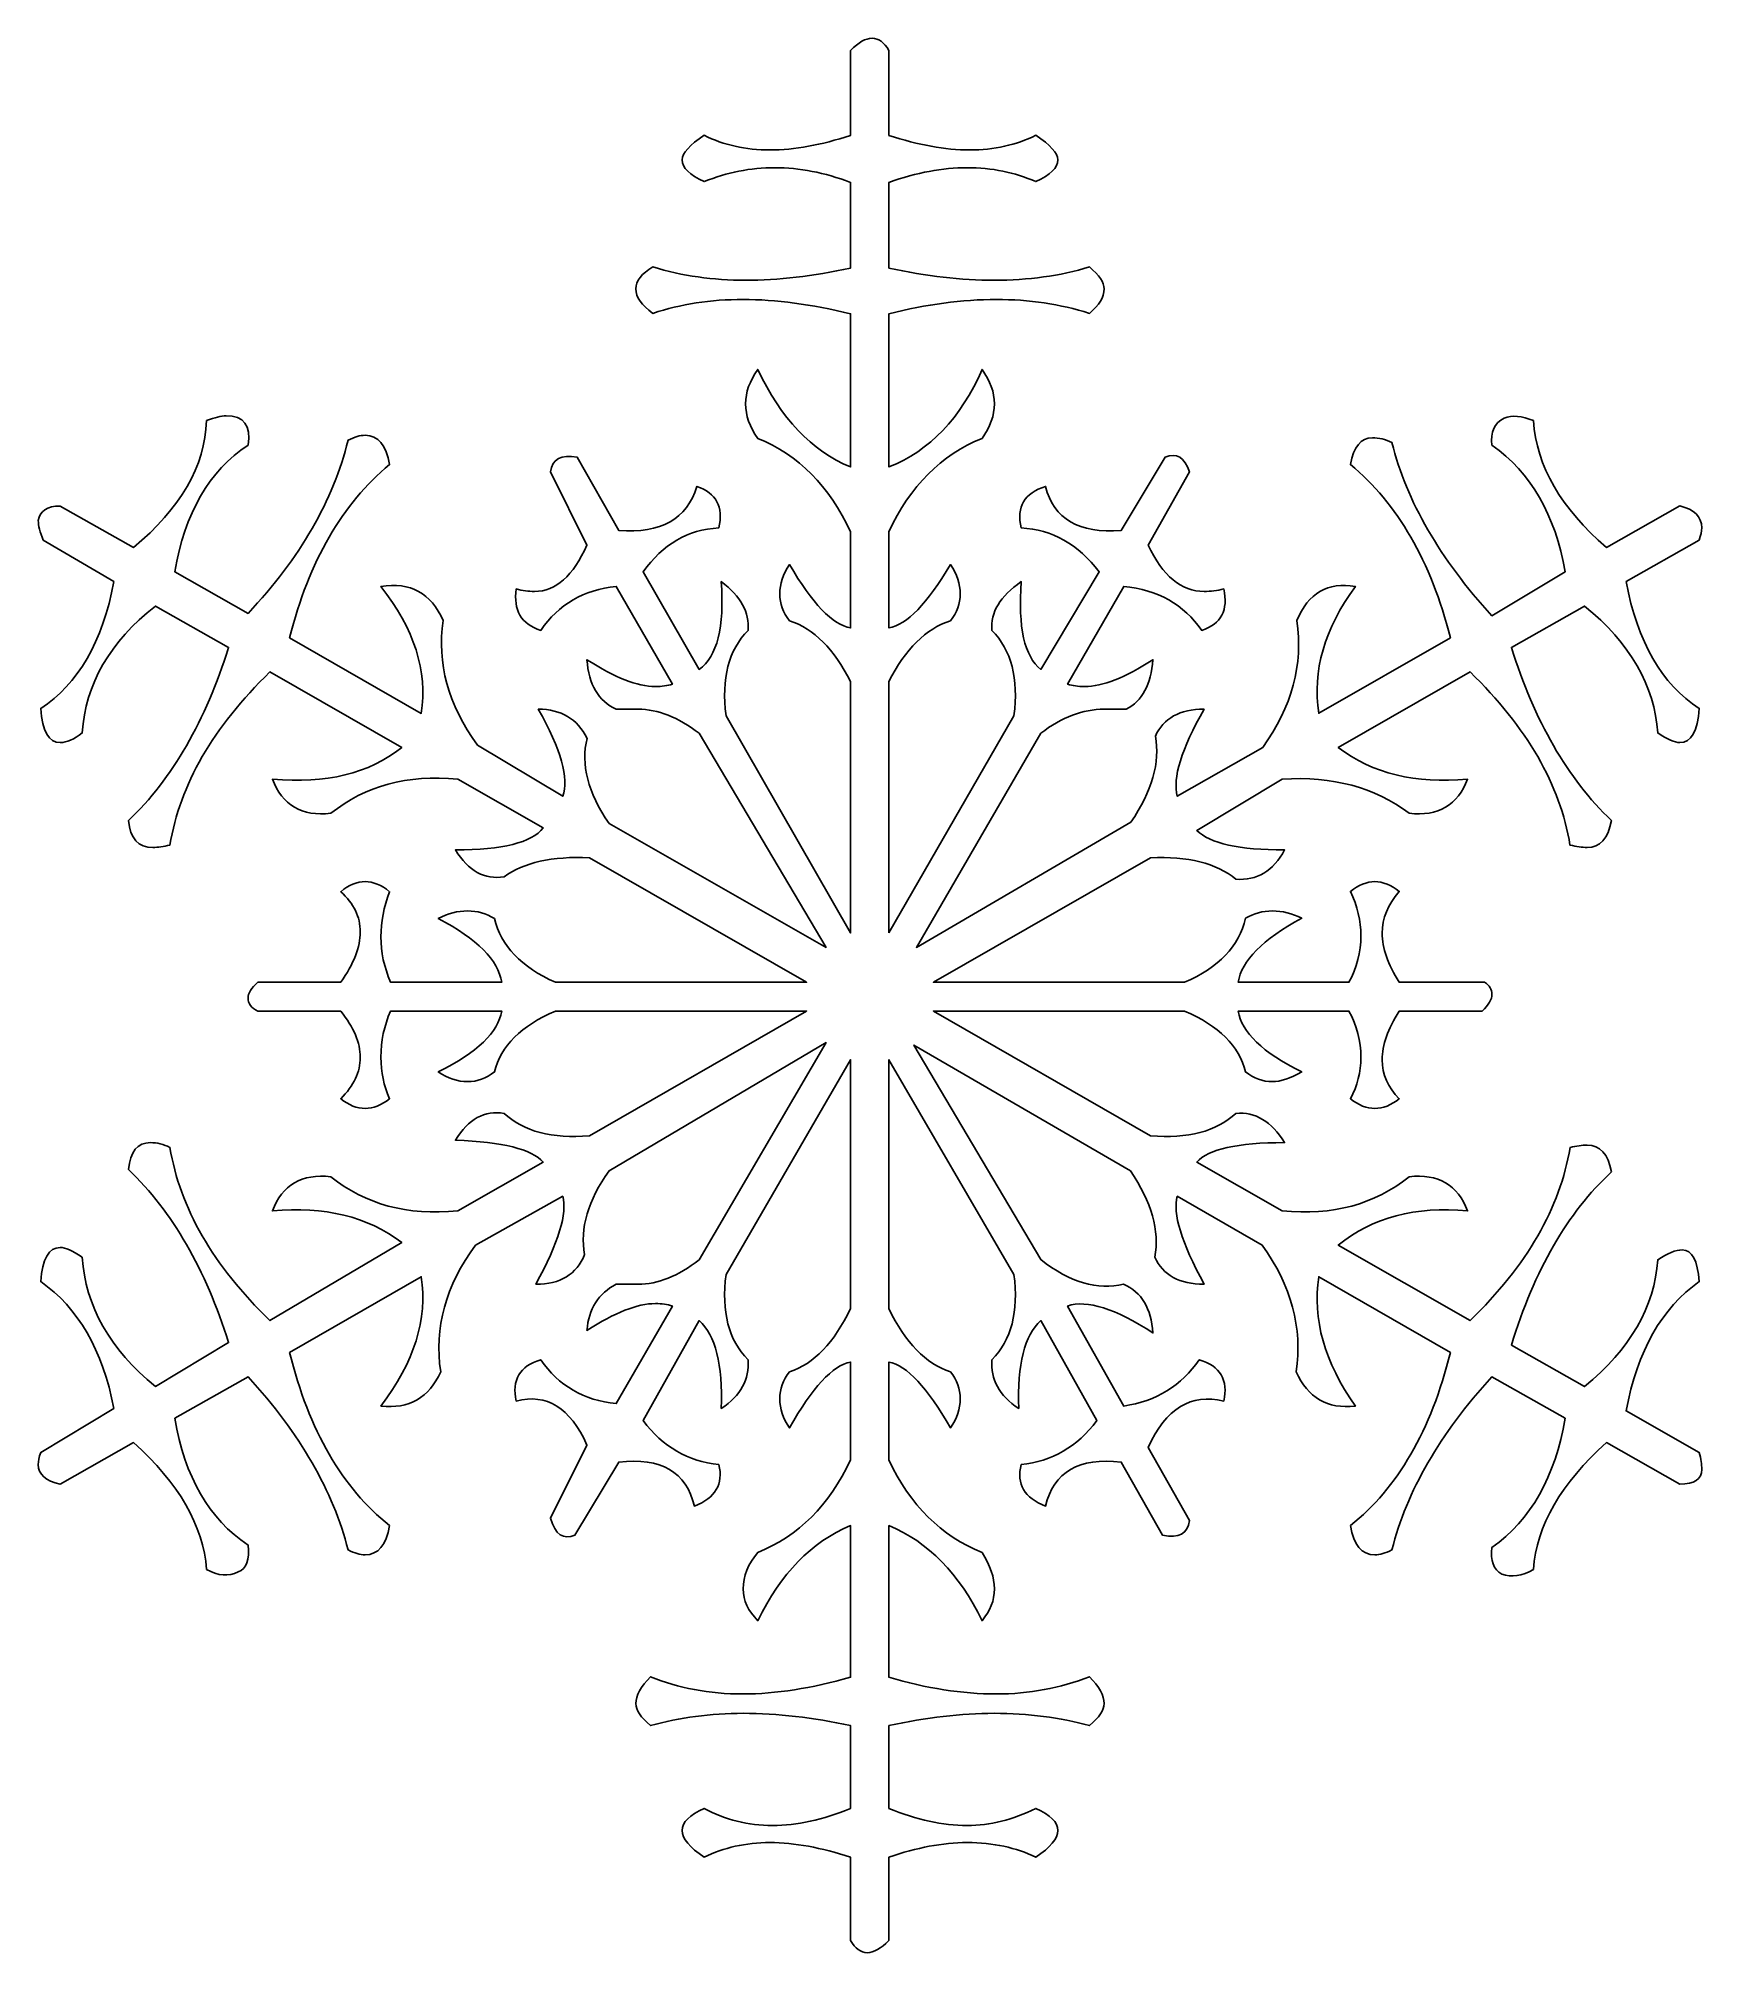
# Model space of a CAD drawing. Header units: centimetres. Extents: x -9.2 to 9.2, y -10.6 to 10.6.
import ezdxf

# ---------------------------------------------------------------- set-up
doc = ezdxf.new("R2010")
doc.units = ezdxf.units.CM
doc.header["$MEASUREMENT"] = 0
doc.layers.add('Camada 1', color=7, linetype='Continuous')

msp = doc.modelspace()

# ---------------------------------------------------------------- linework, layer by layer
at = {"layer": 'Camada 1'}
msp.add_open_spline([(0.20836, 0.69165), (0.20836, 0.69165), (1.58917, 3.08901), (1.58917, 3.08901), (1.58917, 3.08901), (1.64291, 3.5016), (1.56189, 3.81579), (1.34649, 4.03159), (1.34649, 4.03159), (1.32829, 4.22921), (1.43621, 4.40862), (1.66978, 4.57026), (1.66978, 4.57026), (1.63382, 4.06755), (1.70574, 3.74426), (1.88518, 3.6008), (1.88518, 3.6008), (1.88518, 3.6008), (2.53177, 4.67816), (2.53177, 4.67816), (2.53177, 4.67816), (2.2982, 4.98325), (2.01086, 5.14491), (1.66981, 5.16309), (1.66981, 5.16309), (1.61607, 5.39627), (1.70577, 5.5488), (1.93894, 5.62074), (1.93894, 5.62074), (2.02866, 5.26149), (2.30687, 5.09983), (2.77404, 5.13581), (2.77404, 5.13581), (2.77404, 5.13581), (3.25897, 5.94361), (3.25897, 5.94361), (3.25897, 5.94361), (3.38465, 5.99735), (3.47437, 5.94361), (3.5281, 5.78198), (3.5281, 5.78198), (3.5281, 5.78198), (3.07041, 4.97417), (3.07041, 4.97417), (3.07041, 4.97417), (3.23165, 4.6327), (3.43834, 4.46236), (3.69012, 4.46236), (3.69012, 4.46236), (3.76164, 4.46236), (3.83358, 4.47104), (3.90552, 4.48924), (3.90552, 4.48924), (3.95926, 4.25567), (3.87824, 4.10311), (3.66327, 4.03159), (3.66327, 4.03159), (3.46565, 4.3189), (3.17834, 4.48056), (2.80131, 4.51652), (2.80131, 4.51652), (2.80131, 4.51652), (2.1816, 3.43877), (2.1816, 3.43877), (2.1816, 3.43877), (2.23534, 3.42057), (2.29818, 3.41189), (2.37012, 3.41189), (2.37012, 3.41189), (2.56774, 3.41189), (2.81909, 3.51069), (3.12418, 3.7083), (3.12418, 3.7083), (3.10597, 3.43503), (3.00715, 3.25271), (2.82773, 3.16177), (2.82773, 3.16177), (2.75579, 3.16177), (2.67517, 3.16177), (2.58548, 3.16177), (2.58548, 3.16177), (2.35191, 3.16177), (2.11833, 3.0729), (1.88515, 2.89594), (1.88515, 2.89594), (1.88515, 2.89594), (0.5118, 0.53041), (0.5118, 0.53041), (0.5118, 0.53041), (0.5118, 0.53041), (2.88188, 1.9141), (2.88188, 1.9141), (2.88188, 1.9141), (3.11506, 2.25724), (3.20475, 2.57392), (3.15101, 2.86329), (3.15101, 2.86329), (3.24073, 3.06215), (3.42014, 3.16177), (3.68968, 3.16177), (3.68968, 3.16177), (3.43833, 2.7219), (3.33953, 2.40152), (3.39366, 2.20017), (3.39366, 2.20017), (3.39366, 2.20017), (4.33624, 2.73884), (4.33624, 2.73884), (4.33624, 2.73884), (4.65953, 3.18781), (4.78521, 3.65454), (4.71327, 4.13949), (4.71327, 4.13949), (4.83895, 4.44458), (5.05434, 4.57026), (5.35986, 4.51652), (5.35986, 4.51652), (5.01839, 4.04937), (4.88361, 3.58262), (4.95555, 3.11587), (4.95555, 3.11587), (4.95555, 3.11587), (6.40994, 3.95097), (6.40994, 3.95097), (6.40994, 3.95097), (6.19415, 4.79475), (5.82619, 5.43221), (5.30573, 5.86301), (5.30573, 5.86301), (5.34129, 6.06063), (5.42231, 6.15942), (5.54798, 6.15942), (5.54798, 6.15942), (5.61992, 6.15942), (5.69186, 6.14122), (5.76377, 6.10568), (5.76377, 6.10568), (5.92501, 5.45909), (6.29336, 4.82163), (6.86798, 4.19325), (6.86798, 4.19325), (6.86798, 4.19325), (7.67578, 4.67818), (7.67578, 4.67818), (7.67578, 4.67818), (7.56788, 5.30657), (7.29875, 5.77332), (6.86798, 6.07841), (6.86798, 6.07841), (6.84978, 6.22229), (6.89486, 6.32109), (7.00276, 6.37482), (7.00276, 6.37482), (7.09248, 6.41038), (7.20038, 6.4017), (7.32605, 6.34794), (7.32605, 6.34794), (7.36161, 5.84523), (7.63114, 5.37808), (8.13385, 4.94729), (8.13385, 4.94729), (8.13385, 4.94729), (8.94207, 5.40536), (8.94207, 5.40536), (8.94207, 5.40536), (9.10331, 5.3694), (9.18432, 5.28878), (9.18432, 5.16311), (9.18432, 5.16311), (9.18432, 5.12673), (9.17522, 5.08207), (9.15744, 5.02833), (9.15744, 5.02833), (9.15744, 5.02833), (8.34922, 4.57026), (8.34922, 4.57026), (8.34922, 4.57026), (8.4749, 3.90549), (8.74403, 3.43874), (9.15744, 3.16961), (9.15744, 3.16961), (9.13924, 2.91826), (9.06772, 2.79258), (8.94204, 2.79258), (8.94204, 2.79258), (8.88788, 2.79258), (8.80686, 2.82854), (8.69936, 2.90048), (8.69936, 2.90048), (8.6634, 3.42097), (8.39427, 3.88772), (7.89156, 4.30071), (7.89156, 4.30071), (7.89156, 4.30071), (7.08334, 3.84306), (7.08334, 3.84306), (7.08334, 3.84306), (7.33469, 3.03484), (7.70262, 2.39735), (8.18755, 1.93102), (8.18755, 1.93102), (8.15159, 1.7334), (8.06187, 1.63461), (7.91842, 1.63461), (7.91842, 1.63461), (7.86426, 1.63461), (7.80142, 1.64329), (7.7299, 1.66149), (7.7299, 1.66149), (7.622, 2.32544), (7.25407, 2.96292), (6.62569, 3.57353), (6.62569, 3.57353), (6.62569, 3.57353), (5.1713, 2.73885), (5.1713, 2.73885), (5.1713, 2.73885), (5.54833, 2.45154), (6.02376, 2.33494), (6.59841, 2.3887), (6.59841, 2.3887), (6.49051, 2.10097), (6.27512, 1.97529), (5.95224, 2.01167), (5.95224, 2.01167), (5.57521, 2.29858), (5.10806, 2.42426), (4.55159, 2.3887), (4.55159, 2.3887), (4.55159, 2.3887), (3.60901, 1.82315), (3.60901, 1.82315), (3.60901, 1.82315), (3.75247, 1.67927), (4.07576, 1.60775), (4.57847, 1.60775), (4.57847, 1.60775), (4.45279, 1.37418), (4.27296, 1.26628), (4.0398, 1.28446), (4.0398, 1.28446), (3.82401, 1.46017), (3.50981, 1.53912), (3.09722, 1.52134), (3.09722, 1.52134), (3.09722, 1.52134), (0.70025, 0.14551), (0.70025, 0.14551), (0.70025, 0.14551), (0.70025, 0.14551), (3.4743, 0.14549), (3.4743, 0.14549), (3.4743, 0.14549), (3.85133, 0.30837), (4.0758, 0.54443), (4.14774, 0.85283), (4.14774, 0.85283), (4.23704, 0.90699), (4.33583, 0.93427), (4.44376, 0.93427), (4.44376, 0.93427), (4.55126, 0.93427), (4.65916, 0.90699), (4.76705, 0.85283), (4.76705, 0.85283), (4.33586, 0.6168), (4.10229, 0.38116), (4.06673, 0.14552), (4.06673, 0.14552), (4.06673, 0.14552), (5.28794, 0.14552), (5.28794, 0.14552), (5.28794, 0.14552), (5.37642, 0.30797), (5.42066, 0.47995), (5.42066, 0.66103), (5.42066, 0.66103), (5.42066, 0.82351), (5.38222, 0.98639), (5.30572, 1.14927), (5.30572, 1.14927), (5.39544, 1.22121), (5.48513, 1.25759), (5.57528, 1.25759), (5.57528, 1.25759), (5.66458, 1.25759), (5.7543, 1.22121), (5.84441, 1.14927), (5.84441, 1.14927), (5.71873, 1.00457), (5.65589, 0.85079), (5.65589, 0.68789), (5.65589, 0.68789), (5.65589, 0.52499), (5.71873, 0.34435), (5.84441, 0.14549), (5.84441, 0.14549), (5.84441, 0.14549), (6.78741, 0.14549), (6.78741, 0.14549), (6.78741, 0.14549), (6.84115, 0.10993), (6.86803, 0.06611), (6.86803, 0.0132), (6.86803, 0.0132), (6.86803, -0.03971), (6.83207, -0.10174), (6.76013, -0.17201), (6.76013, -0.17201), (6.76013, -0.17201), (5.84443, -0.17201), (5.84443, -0.17201), (5.84443, -0.17201), (5.71875, -0.3692), (5.65591, -0.54822), (5.65591, -0.70946), (5.65591, -0.70946), (5.65591, -0.87109), (5.71875, -1.01455), (5.84443, -1.13983), (5.84443, -1.13983), (5.75431, -1.21177), (5.66459, -1.24733), (5.5753, -1.24733), (5.5753, -1.24733), (5.48518, -1.24733), (5.39546, -1.21177), (5.30574, -1.13983), (5.30574, -1.13983), (5.38223, -0.9968), (5.42068, -0.84424), (5.42068, -0.6826), (5.42068, -0.6826), (5.42068, -0.50358), (5.37644, -0.33327), (5.28796, -0.17203), (5.28796, -0.17203), (5.28796, -0.17203), (4.06675, -0.17203), (4.06675, -0.17203), (4.06675, -0.17203), (4.10231, -0.40521), (4.33588, -0.62886), (4.76708, -0.84383), (4.76708, -0.84383), (4.6414, -0.91577), (4.53351, -0.95133), (4.44379, -0.95133), (4.44379, -0.95133), (4.33589, -0.95133), (4.23707, -0.91577), (4.14777, -0.84383), (4.14777, -0.84383), (4.07583, -0.55734), (3.85136, -0.33326), (3.47433, -0.17203), (3.47433, -0.17203), (3.47433, -0.17203), (0.70033, -0.17203), (0.70033, -0.17203), (0.70033, -0.17203), (0.70033, -0.17203), (3.0973, -1.54786), (3.0973, -1.54786), (3.0973, -1.54786), (3.50989, -1.58382), (3.82408, -1.50156), (4.03988, -1.30145), (4.03988, -1.30145), (4.25528, -1.28325), (4.43469, -1.39117), (4.57855, -1.62474), (4.57855, -1.62474), (4.05764, -1.62474), (3.73477, -1.69668), (3.60909, -1.84014), (3.60909, -1.84014), (3.60909, -1.84014), (4.55167, -2.37881), (4.55167, -2.37881), (4.55167, -2.37881), (5.10812, -2.43255), (5.57529, -2.30687), (5.95232, -2.00136), (5.95232, -2.00136), (6.27519, -1.9658), (6.49059, -2.09148), (6.59849, -2.37839), (6.59849, -2.37839), (6.02384, -2.32465), (5.54841, -2.45033), (5.17138, -2.75542), (5.17138, -2.75542), (5.17138, -2.75542), (6.62577, -3.59052), (6.62577, -3.59052), (6.62577, -3.59052), (7.25416, -2.98031), (7.62209, -2.34285), (7.72998, -1.67848), (7.72998, -1.67848), (7.8015, -1.6607), (7.86434, -1.6516), (7.9185, -1.6516), (7.9185, -1.6516), (8.06196, -1.6516), (8.15168, -1.7504), (8.18763, -1.94801), (8.18763, -1.94801), (7.7027, -2.39698), (7.33477, -3.03405), (7.08342, -3.86005), (7.08342, -3.86005), (7.08342, -3.86005), (7.89164, -4.3177), (7.89164, -4.3177), (7.89164, -4.3177), (8.39435, -3.90511), (8.66348, -3.43838), (8.69944, -2.91747), (8.69944, -2.91747), (8.80694, -2.84553), (8.89706, -2.80957), (8.969, -2.80957), (8.969, -2.80957), (9.0765, -2.80957), (9.13934, -2.92657), (9.15752, -3.15972), (9.15752, -3.15972), (8.74411, -3.44703), (8.47497, -3.92288), (8.3493, -4.58723), (8.3493, -4.58723), (8.3493, -4.58723), (9.15752, -5.04488), (9.15752, -5.04488), (9.15752, -5.04488), (9.1753, -5.11682), (9.1844, -5.17966), (9.1844, -5.2334), (9.1844, -5.2334), (9.1844, -5.3413), (9.10336, -5.39503), (8.94215, -5.39503), (8.94215, -5.39503), (8.94215, -5.39503), (8.13393, -4.93738), (8.13393, -4.93738), (8.13393, -4.93738), (7.63122, -5.38635), (7.36166, -5.8535), (7.32613, -6.33803), (7.32613, -6.33803), (7.20045, -6.40997), (7.08345, -6.42775), (6.97598, -6.39177), (6.97598, -6.39177), (6.88586, -6.33803), (6.84988, -6.23921), (6.86808, -6.09536), (6.86808, -6.09536), (7.29885, -5.79027), (7.56798, -5.31484), (7.67588, -4.66825), (7.67588, -4.66825), (7.67588, -4.66825), (6.86808, -4.21018), (6.86808, -4.21018), (6.86808, -4.21018), (6.29343, -4.83857), (5.92508, -5.47605), (5.76387, -6.12261), (5.76387, -6.12261), (5.69193, -6.15857), (5.62869, -6.17635), (5.57493, -6.17635), (5.57493, -6.17635), (5.43105, -6.17635), (5.34136, -6.06885), (5.3058, -5.85306), (5.3058, -5.85306), (5.82629, -5.44047), (6.19422, -4.80298), (6.41001, -3.94102), (6.41001, -3.94102), (6.41001, -3.94102), (4.95562, -3.10592), (4.95562, -3.10592), (4.95562, -3.10592), (4.88368, -3.57267), (5.01846, -4.0485), (5.35993, -4.53303), (5.35993, -4.53303), (5.05111, -4.56941), (4.83325, -4.44373), (4.70633, -4.156), (4.70633, -4.156), (4.77827, -3.67147), (4.65299, -3.20474), (4.33136, -2.75577), (4.33136, -2.75577), (4.33136, -2.75577), (3.39373, -2.2171), (3.39373, -2.2171), (3.39373, -2.2171), (3.33957, -2.40231), (3.43839, -2.726), (3.68975, -3.1882), (3.68975, -3.1882), (3.41731, -3.1882), (3.23583, -3.08856), (3.14529, -2.88848), (3.14529, -2.88848), (3.19903, -2.59826), (3.10973, -2.28076), (2.87658, -1.93556), (2.87658, -1.93556), (2.87658, -1.93556), (0.48498, -0.54692), (0.48498, -0.54692), (0.48498, -0.54692), (0.48498, -0.54692), (1.88521, -2.917), (1.88521, -2.917), (1.88521, -2.917), (2.2085, -3.16878), (2.5136, -3.25847), (2.80091, -3.18656), (2.80091, -3.18656), (2.99853, -3.27668), (3.106, -3.45612), (3.1242, -3.72523), (3.1242, -3.72523), (2.71121, -3.4561), (2.39702, -3.3573), (2.18162, -3.42882), (2.18162, -3.42882), (2.18162, -3.42882), (2.80128, -4.53305), (2.80128, -4.53305), (2.80128, -4.53305), (3.16013, -4.47931), (3.43834, -4.30897), (3.63596, -4.02166), (3.63596, -4.02166), (3.86914, -4.0936), (3.95925, -4.24613), (3.90552, -4.47931), (3.90552, -4.47931), (3.54627, -4.39001), (3.26803, -4.56035), (3.07042, -4.99112), (3.07042, -4.99112), (3.07042, -4.99112), (3.52807, -5.79892), (3.52807, -5.79892), (3.52807, -5.79892), (3.50987, -5.9428), (3.41107, -5.99693), (3.23166, -5.96055), (3.23166, -5.96055), (3.23166, -5.96055), (2.77401, -5.15275), (2.77401, -5.15275), (2.77401, -5.15275), (2.30686, -5.09901), (2.02863, -5.26065), (1.93891, -5.63768), (1.93891, -5.63768), (1.70573, -5.54796), (1.61604, -5.39543), (1.66978, -5.17961), (1.66978, -5.17961), (2.01085, -5.14405), (2.28906, -4.98242), (2.50488, -4.69468), (2.50488, -4.69468), (2.50488, -4.69468), (1.88517, -3.59047), (1.88517, -3.59047), (1.88517, -3.59047), (1.70576, -3.7521), (1.62471, -4.0754), (1.64292, -4.56033), (1.64292, -4.56033), (1.42713, -4.41687), (1.3283, -4.23746), (1.34651, -4.02166), (1.34651, -4.02166), (1.56191, -3.80626), (1.64292, -3.49207), (1.58919, -3.07908), (1.58919, -3.07908), (1.58919, -3.07908), (0.20836, -0.70858), (0.20836, -0.70858), (0.20836, -0.70858), (0.20836, -0.70858), (0.20836, -3.45612), (0.20836, -3.45612), (0.20836, -3.45612), (0.38944, -3.83315), (0.61558, -4.06673), (0.8876, -4.15602), (0.8876, -4.15602), (0.95994, -4.24614), (0.99632, -4.34496), (0.99632, -4.45243), (0.99632, -4.45243), (0.99632, -4.56033), (0.95994, -4.66822), (0.8876, -4.77572), (0.8876, -4.77572), (0.63376, -4.32675), (0.40762, -4.0845), (0.20836, -4.04854), (0.20836, -4.04854), (0.20836, -4.04854), (0.20836, -5.1259), (0.20836, -5.1259), (0.20836, -5.1259), (0.44318, -5.62861), (0.78632, -5.97008), (1.23817, -6.14952), (1.23817, -6.14952), (1.32829, -6.2934), (1.37377, -6.42776), (1.37377, -6.55343), (1.37377, -6.55343), (1.37377, -6.6791), (1.32829, -6.79611), (1.23817, -6.90358), (1.23817, -6.90358), (0.98515, -6.38309), (0.64161, -6.03294), (0.20836, -5.8531), (0.20836, -5.8531), (0.20836, -5.8531), (0.20836, -7.5274), (0.20836, -7.5274), (0.20836, -7.5274), (0.62259, -7.65101), (1.01865, -7.71261), (1.39692, -7.71261), (1.39692, -7.71261), (1.75699, -7.71261), (2.09931, -7.64935), (2.42342, -7.52285), (2.42342, -7.52285), (2.53132, -7.63075), (2.58548, -7.72957), (2.58548, -7.81926), (2.58548, -7.81926), (2.58548, -7.8912), (2.53132, -7.97182), (2.42342, -8.06151), (2.42342, -8.06151), (2.09931, -7.97179), (1.74791, -7.92673), (1.37003, -7.92673), (1.37003, -7.92673), (1.00954, -7.92673), (0.62258, -7.97179), (0.20835, -8.06151), (0.20835, -8.06151), (0.20835, -8.06151), (0.20835, -8.97721), (0.20835, -8.97721), (0.20835, -8.97721), (0.51468, -9.10289), (0.80324, -9.16573), (1.07362, -9.16573), (1.07362, -9.16573), (1.32579, -9.16573), (1.578, -9.10289), (1.83017, -8.97721), (1.83017, -8.97721), (1.99223, -9.04915), (2.07367, -9.13017), (2.07367, -9.21946), (2.07367, -9.21946), (2.07367, -9.30958), (1.99223, -9.4084), (1.83017, -9.51587), (1.83017, -9.51587), (1.61395, -9.40837), (1.36178, -9.35424), (1.07362, -9.35424), (1.07362, -9.35424), (0.80324, -9.35424), (0.51469, -9.4084), (0.20835, -9.5163), (0.20835, -9.5163), (0.20835, -9.5163), (0.20835, -10.43491), (0.20835, -10.43491), (0.20835, -10.43491), (0.11987, -10.52503), (0.0405, -10.57009), (-0.02978, -10.57009), (-0.02978, -10.57009), (-0.10048, -10.57009), (-0.16207, -10.52503), (-0.21499, -10.43491), (-0.21499, -10.43491), (-0.21499, -10.43491), (-0.21499, -9.5163), (-0.21499, -9.5163), (-0.21499, -9.5163), (-0.53828, -9.4084), (-0.8347, -9.35424), (-1.10383, -9.35424), (-1.10383, -9.35424), (-1.37339, -9.35424), (-1.61604, -9.4084), (-1.83143, -9.51587), (-1.83143, -9.51587), (-1.99306, -9.40837), (-2.07368, -9.30957), (-2.07368, -9.21946), (-2.07368, -9.21946), (-2.07368, -9.13016), (-1.99306, -9.04912), (-1.83143, -8.97721), (-1.83143, -8.97721), (-1.59786, -9.10289), (-1.3465, -9.16573), (-1.07694, -9.16573), (-1.07694, -9.16573), (-0.80781, -9.16573), (-0.52049, -9.10289), (-0.21498, -8.97721), (-0.21498, -8.97721), (-0.21498, -8.97721), (-0.21498, -8.06151), (-0.21498, -8.06151), (-0.21498, -8.06151), (-0.62839, -7.97179), (-1.0232, -7.92673), (-1.40023, -7.92673), (-1.40023, -7.92673), (-1.75948, -7.92673), (-2.10056, -7.97179), (-2.42385, -8.06151), (-2.42385, -8.06151), (-2.53175, -7.97179), (-2.58548, -7.89117), (-2.58548, -7.81926), (-2.58548, -7.81926), (-2.58548, -7.72954), (-2.53174, -7.63074), (-2.42385, -7.52285), (-2.42385, -7.52285), (-2.11876, -7.64935), (-1.77726, -7.71261), (-1.40023, -7.71261), (-1.40023, -7.71261), (-1.04138, -7.71261), (-0.64617, -7.65101), (-0.21498, -7.5274), (-0.21498, -7.5274), (-0.21498, -7.5274), (-0.21498, -5.85309), (-0.21498, -5.85309), (-0.21498, -5.85309), (-0.64617, -6.03293), (-0.98764, -6.38308), (-1.239, -6.90357), (-1.239, -6.90357), (-1.3469, -6.79607), (-1.40063, -6.6791), (-1.40063, -6.55342), (-1.40063, -6.55342), (-1.40063, -6.40996), (-1.34689, -6.27518), (-1.239, -6.14951), (-1.239, -6.14951), (-0.79003, -5.9701), (-0.44856, -5.6286), (-0.21498, -5.12589), (-0.21498, -5.12589), (-0.21498, -5.12589), (-0.21498, -4.04853), (-0.21498, -4.04853), (-0.21498, -4.04853), (-0.4126, -4.08449), (-0.63749, -4.32677), (-0.88885, -4.77571), (-0.88885, -4.77571), (-0.96079, -4.66821), (-0.99675, -4.56031), (-0.99675, -4.45242), (-0.99675, -4.45242), (-0.99675, -4.34492), (-0.96079, -4.24612), (-0.88885, -4.15601), (-0.88885, -4.15601), (-0.61929, -4.06671), (-0.39482, -3.83314), (-0.21498, -3.45611), (-0.21498, -3.45611), (-0.21498, -3.45611), (-0.21497, -0.70858), (-0.21497, -0.70858), (-0.21497, -0.70858), (-0.21497, -0.70858), (-1.58916, -3.07909), (-1.58916, -3.07909), (-1.58916, -3.07909), (-1.6429, -3.49208), (-1.56228, -3.80627), (-1.34648, -4.02167), (-1.34648, -4.02167), (-1.3287, -4.23746), (-1.42752, -4.4169), (-1.64289, -4.56034), (-1.64289, -4.56034), (-1.62511, -4.07541), (-1.70573, -3.75212), (-1.88514, -3.59048), (-1.88514, -3.59048), (-1.88514, -3.59048), (-2.50485, -4.69469), (-2.50485, -4.69469), (-2.50485, -4.69469), (-2.28945, -4.98242), (-2.01124, -5.14406), (-1.66975, -5.17962), (-1.66975, -5.17962), (-1.61601, -5.39541), (-1.70613, -5.54797), (-1.93931, -5.63769), (-1.93931, -5.63769), (-2.02903, -5.26066), (-2.30724, -5.09902), (-2.77441, -5.15276), (-2.77441, -5.15276), (-2.77441, -5.15276), (-3.25894, -5.96056), (-3.25894, -5.96056), (-3.25894, -5.96056), (-3.38504, -6.01472), (-3.47473, -5.95188), (-3.5285, -5.77204), (-3.5285, -5.77204), (-3.5285, -5.77204), (-3.12539, -4.96424), (-3.12539, -4.96424), (-3.12539, -4.96424), (-3.31018, -4.55165), (-3.57023, -4.39001), (-3.90549, -4.47931), (-3.90549, -4.47931), (-3.95923, -4.24613), (-3.86953, -4.0936), (-3.63593, -4.02166), (-3.63593, -4.02166), (-3.43874, -4.30897), (-3.1605, -4.47063), (-2.80125, -4.50619), (-2.80125, -4.50619), (-2.80125, -4.50619), (-2.18154, -3.42883), (-2.18154, -3.42883), (-2.18154, -3.42883), (-2.2357, -3.41105), (-2.29854, -3.40195), (-2.37048, -3.40195), (-2.37048, -3.40195), (-2.5681, -3.40195), (-2.81985, -3.50075), (-3.12536, -3.69836), (-3.12536, -3.69836), (-3.10758, -3.46023), (-2.99968, -3.29032), (-2.80207, -3.18822), (-2.80207, -3.18822), (-2.73013, -3.18822), (-2.64951, -3.18822), (-2.55939, -3.18822), (-2.55939, -3.18822), (-2.34399, -3.18822), (-2.11952, -3.0985), (-1.88595, -2.91866), (-1.88595, -2.91866), (-1.88595, -2.91866), (-0.4849, -0.52005), (-0.4849, -0.52005), (-0.4849, -0.52005), (-0.4849, -0.52005), (-2.88187, -1.93599), (-2.88187, -1.93599), (-2.88187, -1.93599), (-3.11544, -2.26259), (-3.20516, -2.57141), (-3.151, -2.86161), (-3.151, -2.86161), (-3.24115, -3.07949), (-3.42056, -3.18823), (-3.68969, -3.18823), (-3.68969, -3.18823), (-3.43834, -2.72603), (-3.33994, -2.40234), (-3.39367, -2.21713), (-3.39367, -2.21713), (-3.39367, -2.21713), (-4.35609, -2.7558), (-4.35609, -2.7558), (-4.35609, -2.7558), (-4.686, -3.20477), (-4.81456, -3.6715), (-4.74098, -4.15603), (-4.74098, -4.15603), (-4.86914, -4.44376), (-5.08907, -4.56944), (-5.4008, -4.53306), (-5.4008, -4.53306), (-5.03245, -4.04853), (-4.88404, -3.5727), (-4.95556, -3.10595), (-4.95556, -3.10595), (-4.95556, -3.10595), (-6.40995, -3.94105), (-6.40995, -3.94105), (-6.40995, -3.94105), (-6.19455, -4.80301), (-5.82662, -5.4405), (-5.30574, -5.85309), (-5.30574, -5.85309), (-5.3417, -6.06888), (-5.43142, -6.17638), (-5.57487, -6.17638), (-5.57487, -6.17638), (-5.62903, -6.17638), (-5.69187, -6.1586), (-5.76381, -6.12264), (-5.76381, -6.12264), (-5.92544, -5.47605), (-6.2934, -4.83859), (-6.86802, -4.21021), (-6.86802, -4.21021), (-6.86802, -4.21021), (-7.67582, -4.66828), (-7.67582, -4.66828), (-7.67582, -4.66828), (-7.56832, -5.31487), (-7.29879, -5.78159), (-6.86802, -6.06851), (-6.86802, -6.06851), (-6.85024, -6.23057), (-6.88622, -6.32936), (-6.97592, -6.36492), (-6.97592, -6.36492), (-7.08382, -6.41866), (-7.20039, -6.40998), (-7.32607, -6.33804), (-7.32607, -6.33804), (-7.36203, -5.85351), (-7.63116, -5.38636), (-8.13387, -4.93739), (-8.13387, -4.93739), (-8.13387, -4.93739), (-8.9421, -5.39501), (-8.9421, -5.39501), (-8.9421, -5.39501), (-9.10373, -5.35945), (-9.18435, -5.28751), (-9.18435, -5.17962), (-9.18435, -5.17962), (-9.18435, -5.14406), (-9.17567, -5.099), (-9.15747, -5.04484), (-9.15747, -5.04484), (-9.15747, -5.04484), (-8.34925, -4.56031), (-8.34925, -4.56031), (-8.34925, -4.56031), (-8.47493, -3.91372), (-8.74448, -3.447), (-9.15747, -3.15966), (-9.15747, -3.15966), (-9.13969, -2.90831), (-9.06775, -2.78263), (-8.94207, -2.78263), (-8.94207, -2.78263), (-8.88833, -2.78263), (-8.80729, -2.81859), (-8.69939, -2.89053), (-8.69939, -2.89053), (-8.66383, -3.4292), (-8.3943, -3.90505), (-7.89159, -4.31764), (-7.89159, -4.31764), (-7.89159, -4.31764), (-7.08337, -3.83271), (-7.08337, -3.83271), (-7.08337, -3.83271), (-7.33472, -3.02491), (-7.70308, -2.38785), (-8.18758, -1.92067), (-8.18758, -1.92067), (-8.1698, -1.72305), (-8.08918, -1.62426), (-7.94533, -1.62426), (-7.94533, -1.62426), (-7.87339, -1.62426), (-7.80187, -1.64246), (-7.72993, -1.678), (-7.72993, -1.678), (-7.62243, -2.34277), (-7.2541, -2.98025), (-6.62572, -3.59043), (-6.62572, -3.59043), (-6.62572, -3.59043), (-5.17133, -2.72847), (-5.17133, -2.72847), (-5.17133, -2.72847), (-5.54836, -2.44156), (-6.02419, -2.32456), (-6.59884, -2.37832), (-6.59884, -2.37832), (-6.49134, -2.09141), (-6.27555, -1.96573), (-5.95225, -2.00129), (-5.95225, -2.00129), (-5.57522, -2.3068), (-5.10847, -2.43248), (-4.5516, -2.37874), (-4.5516, -2.37874), (-4.5516, -2.37874), (-3.60902, -1.84007), (-3.60902, -1.84007), (-3.60902, -1.84007), (-3.7347, -1.69661), (-4.05799, -1.61599), (-4.57848, -1.59782), (-4.57848, -1.59782), (-4.43502, -1.36425), (-4.25561, -1.26542), (-4.03981, -1.30141), (-4.03981, -1.30141), (-3.82441, -1.50151), (-3.51022, -1.58377), (-3.09723, -1.54782), (-3.09723, -1.54782), (-3.09723, -1.54782), (-0.70026, -0.17199), (-0.70026, -0.17199), (-0.70026, -0.17199), (-0.70026, -0.17199), (-3.4743, -0.17198), (-3.4743, -0.17198), (-3.4743, -0.17198), (-3.85133, -0.33322), (-4.0758, -0.55729), (-4.14774, -0.84378), (-4.14774, -0.84378), (-4.23746, -0.91572), (-4.33626, -0.95128), (-4.44376, -0.95128), (-4.44376, -0.95128), (-4.55166, -0.95128), (-4.65955, -0.91572), (-4.76705, -0.84378), (-4.76705, -0.84378), (-4.33628, -0.62881), (-4.1031, -0.40515), (-4.06715, -0.17198), (-4.06715, -0.17198), (-4.06715, -0.17198), (-5.29415, -0.17198), (-5.29415, -0.17198), (-5.29415, -0.17198), (-5.36527, -0.33322), (-5.4008, -0.50353), (-5.4008, -0.68255), (-5.4008, -0.68255), (-5.4008, -0.84418), (-5.36937, -0.99674), (-5.30571, -1.13978), (-5.30571, -1.13978), (-5.39583, -1.21172), (-5.48555, -1.24728), (-5.57484, -1.24728), (-5.57484, -1.24728), (-5.66496, -1.24728), (-5.75468, -1.21172), (-5.8444, -1.13978), (-5.8444, -1.13978), (-5.70094, -0.99675), (-5.629, -0.84419), (-5.629, -0.68255), (-5.629, -0.68255), (-5.629, -0.52131), (-5.70094, -0.3514), (-5.8444, -0.17198), (-5.8444, -0.17198), (-5.8444, -0.17198), (-6.7601, -0.17198), (-6.7601, -0.17198), (-6.7601, -0.17198), (-6.83204, -0.13973), (-6.868, -0.09094), (-6.868, -0.02564), (-6.868, -0.02564), (-6.868, 0.02315), (-6.83204, 0.08019), (-6.7601, 0.14552), (-6.7601, 0.14552), (-6.7601, 0.14552), (-5.84441, 0.14552), (-5.84441, 0.14552), (-5.84441, 0.14552), (-5.70095, 0.34933), (-5.62901, 0.53454), (-5.62901, 0.70154), (-5.62901, 0.70154), (-5.62901, 0.86815), (-5.70095, 1.01655), (-5.84441, 1.14638), (-5.84441, 1.14638), (-5.75469, 1.22038), (-5.665, 1.25758), (-5.57485, 1.25758), (-5.57485, 1.25758), (-5.48555, 1.25758), (-5.39583, 1.22038), (-5.30572, 1.14638), (-5.30572, 1.14638), (-5.36938, 0.97935), (-5.40081, 0.81277), (-5.40081, 0.64616), (-5.40081, 0.64616), (-5.40081, 0.47913), (-5.36525, 0.31212), (-5.29416, 0.14554), (-5.29416, 0.14554), (-5.29416, 0.14554), (-4.06715, 0.14555), (-4.06715, 0.14555), (-4.06715, 0.14555), (-4.10311, 0.38944), (-4.33628, 0.62426), (-4.76705, 0.85), (-4.76705, 0.85), (-4.65955, 0.90622), (-4.55165, 0.93435), (-4.44376, 0.93435), (-4.44376, 0.93435), (-4.33626, 0.93435), (-4.23746, 0.90622), (-4.14774, 0.85), (-4.14774, 0.85), (-4.0758, 0.54904), (-3.85133, 0.31422), (-3.4743, 0.14555), (-3.4743, 0.14555), (-3.4743, 0.14555), (-0.7003, 0.14555), (-0.7003, 0.14555), (-0.7003, 0.14555), (-0.7003, 0.14555), (-3.09727, 1.52138), (-3.09727, 1.52138), (-3.09727, 1.52138), (-3.51026, 1.53916), (-3.82445, 1.46928), (-4.03985, 1.31135), (-4.03985, 1.31135), (-4.25564, 1.27539), (-4.43508, 1.37419), (-4.57852, 1.60776), (-4.57852, 1.60776), (-4.05803, 1.60776), (-3.73474, 1.68838), (-3.60906, 1.85001), (-3.60906, 1.85001), (-3.60906, 1.85001), (-4.55164, 2.38868), (-4.55164, 2.38868), (-4.55164, 2.38868), (-5.10851, 2.44242), (-5.57526, 2.31674), (-5.95229, 2.01165), (-5.95229, 2.01165), (-6.27558, 1.97527), (-6.49138, 2.10095), (-6.59888, 2.38868), (-6.59888, 2.38868), (-6.00645, 2.33494), (-5.53062, 2.45152), (-5.17137, 2.73883), (-5.17137, 2.73883), (-5.17137, 2.73883), (-6.62576, 3.57351), (-6.62576, 3.57351), (-6.62576, 3.57351), (-7.25415, 2.9629), (-7.6225, 2.32542), (-7.72997, 1.66147), (-7.72997, 1.66147), (-7.80191, 1.64327), (-7.86475, 1.63459), (-7.91849, 1.63459), (-7.91849, 1.63459), (-8.08012, 1.63459), (-8.16984, 1.73339), (-8.18762, 1.931), (-8.18762, 1.931), (-7.70309, 2.39733), (-7.33476, 3.03482), (-7.08341, 3.84304), (-7.08341, 3.84304), (-7.08341, 3.84304), (-7.89163, 4.30069), (-7.89163, 4.30069), (-7.89163, 4.30069), (-8.39434, 3.90546), (-8.6639, 3.43873), (-8.69943, 2.90046), (-8.69943, 2.90046), (-8.78955, 2.82852), (-8.87017, 2.79256), (-8.94211, 2.79256), (-8.94211, 2.79256), (-9.06779, 2.79256), (-9.13973, 2.91824), (-9.15751, 3.16959), (-9.15751, 3.16959), (-8.74452, 3.43872), (-8.47496, 3.90548), (-8.34929, 4.57024), (-8.34929, 4.57024), (-8.34929, 4.57024), (-9.13061, 5.02833), (-9.13061, 5.02833), (-9.13061, 5.02833), (-9.16657, 5.11802), (-9.18435, 5.18996), (-9.18435, 5.2437), (-9.18435, 5.2437), (-9.16657, 5.3512), (-9.08595, 5.40533), (-8.9421, 5.40533), (-8.9421, 5.40533), (-8.9421, 5.40533), (-8.13388, 4.94726), (-8.13388, 4.94726), (-8.13388, 4.94726), (-7.61339, 5.37803), (-7.34426, 5.8452), (-7.32608, 6.34791), (-7.32608, 6.34791), (-7.23636, 6.38347), (-7.16445, 6.40165), (-7.11029, 6.40165), (-7.11029, 6.40165), (-6.9131, 6.40165), (-6.83248, 6.29375), (-6.86804, 6.07836), (-6.86804, 6.07836), (-7.29881, 5.79105), (-7.56837, 5.3243), (-7.67584, 4.67813), (-7.67584, 4.67813), (-7.67584, 4.67813), (-6.868, 4.2201), (-6.868, 4.2201), (-6.868, 4.2201), (-6.29335, 4.83031), (-5.92542, 5.46777), (-5.76379, 6.13253), (-5.76379, 6.13253), (-5.69185, 6.16809), (-5.62901, 6.18627), (-5.57485, 6.18627), (-5.57485, 6.18627), (-5.43139, 6.18627), (-5.34167, 6.07837), (-5.30572, 5.86298), (-5.30572, 5.86298), (-5.82663, 5.43221), (-6.19456, 4.79472), (-6.40993, 3.95094), (-6.40993, 3.95094), (-6.40993, 3.95094), (-4.95554, 3.11584), (-4.95554, 3.11584), (-4.95554, 3.11584), (-4.88402, 3.58259), (-5.03243, 4.04932), (-5.40078, 4.51649), (-5.40078, 4.51649), (-5.07585, 4.57023), (-4.8468, 4.44455), (-4.71286, 4.13946), (-4.71286, 4.13946), (-4.7848, 3.67231), (-4.65912, 3.21466), (-4.33583, 2.76569), (-4.33583, 2.76569), (-4.33583, 2.76569), (-3.39368, 2.20014), (-3.39368, 2.20014), (-3.39368, 2.20014), (-3.32174, 2.39609), (-3.41146, 2.7165), (-3.66281, 3.16174), (-3.66281, 3.16174), (-3.41146, 3.16174), (-3.23204, 3.05424), (-3.12414, 2.83969), (-3.12414, 2.83969), (-3.19608, 2.55278), (-3.11546, 2.2394), (-2.88189, 1.8996), (-2.88189, 1.8996), (-2.88189, 1.8996), (-0.48492, 0.53038), (-0.48492, 0.53038), (-0.48492, 0.53038), (-0.48492, 0.53038), (-1.88597, 2.89591), (-1.88597, 2.89591), (-1.88597, 2.89591), (-2.11955, 3.0729), (-2.34405, 3.16177), (-2.55942, 3.16177), (-2.55942, 3.16177), (-2.64954, 3.16177), (-2.73016, 3.16177), (-2.8021, 3.16177), (-2.8021, 3.16177), (-2.99972, 3.25273), (-3.10761, 3.43503), (-3.12539, 3.70829), (-3.12539, 3.70829), (-2.81988, 3.51067), (-2.5681, 3.41188), (-2.37051, 3.41188), (-2.37051, 3.41188), (-2.29857, 3.41188), (-2.23573, 3.42056), (-2.18157, 3.43876), (-2.18157, 3.43876), (-2.18157, 3.43876), (-2.80128, 4.51651), (-2.80128, 4.51651), (-2.80128, 4.51651), (-3.16053, 4.48055), (-3.43877, 4.31889), (-3.63596, 4.03158), (-3.63596, 4.03158), (-3.85175, 4.1031), (-3.94147, 4.25566), (-3.90552, 4.48923), (-3.90552, 4.48923), (-3.83855, 4.47103), (-3.77156, 4.46235), (-3.7042, 4.46235), (-3.7042, 4.46235), (-3.46938, 4.46235), (-3.27674, 4.63269), (-3.12542, 4.97416), (-3.12542, 4.97416), (-3.12542, 4.97416), (-3.52849, 5.78196), (-3.52849, 5.78196), (-3.52849, 5.78196), (-3.51071, 5.92584), (-3.41191, 5.97958), (-3.23208, 5.94359), (-3.23208, 5.94359), (-3.23208, 5.94359), (-2.77443, 5.13579), (-2.77443, 5.13579), (-2.77443, 5.13579), (-2.30728, 5.09983), (-2.01994, 5.26147), (-1.91205, 5.62072), (-1.91205, 5.62072), (-1.69708, 5.54878), (-1.61603, 5.39625), (-1.6698, 5.16307), (-1.6698, 5.16307), (-2.01127, 5.14487), (-2.28951, 4.98323), (-2.5049, 4.67814), (-2.5049, 4.67814), (-2.5049, 4.67814), (-1.88519, 3.60078), (-1.88519, 3.60078), (-1.88519, 3.60078), (-1.68757, 3.74424), (-1.60695, 4.06753), (-1.64294, 4.57024), (-1.64294, 4.57024), (-1.42754, 4.40861), (-1.32875, 4.22917), (-1.34653, 4.03157), (-1.34653, 4.03157), (-1.56232, 3.81578), (-1.64294, 3.50158), (-1.58921, 3.08899), (-1.58921, 3.08899), (-1.58921, 3.08899), (-0.21497, 0.69165), (-0.21497, 0.69165), (-0.21497, 0.69165), (-0.21497, 0.69165), (-0.21497, 3.46604), (-0.21497, 3.46604), (-0.21497, 3.46604), (-0.39481, 3.82489), (-0.61928, 4.04937), (-0.88884, 4.13909), (-0.88884, 4.13909), (-0.96078, 4.22881), (-0.99674, 4.32761), (-0.99674, 4.4355), (-0.99674, 4.4355), (-0.99674, 4.543), (-0.96078, 4.6509), (-0.88884, 4.75879), (-0.88884, 4.75879), (-0.63749, 4.3276), (-0.41259, 4.09402), (-0.21497, 4.05846), (-0.21497, 4.05846), (-0.21497, 4.05846), (-0.21497, 5.11969), (-0.21497, 5.11969), (-0.21497, 5.11969), (-0.44854, 5.62695), (-0.79002, 5.97133), (-1.23899, 6.15239), (-1.23899, 6.15239), (-1.32911, 6.27889), (-1.37377, 6.40581), (-1.37377, 6.53315), (-1.37377, 6.53315), (-1.37377, 6.65965), (-1.32911, 6.78657), (-1.23899, 6.91349), (-1.23899, 6.91349), (-0.98764, 6.37482), (-0.64616, 6.01555), (-0.21497, 5.83613), (-0.21497, 5.83613), (-0.21497, 5.83613), (-0.21497, 7.5274), (-0.21497, 7.5274), (-0.21497, 7.5274), (-0.64616, 7.63323), (-1.04137, 7.68615), (-1.40022, 7.68615), (-1.40022, 7.68615), (-1.75947, 7.68615), (-2.09187, 7.63487), (-2.39696, 7.53277), (-2.39696, 7.53277), (-2.52264, 7.62249), (-2.58548, 7.71218), (-2.58548, 7.80233), (-2.58548, 7.80233), (-2.58548, 7.89163), (-2.52264, 7.97267), (-2.39696, 8.04458), (-2.39696, 8.04458), (-2.07367, 7.9466), (-1.7326, 7.89781), (-1.37335, 7.89781), (-1.37335, 7.89781), (-1.0145, 7.89781), (-0.62839, 7.94287), (-0.21498, 8.03299), (-0.21498, 8.03299), (-0.21498, 8.03299), (-0.21497, 8.9793), (-0.21497, 8.9793), (-0.21497, 8.9793), (-0.50271, 9.08719), (-0.78094, 9.14135), (-1.05005, 9.14135), (-1.05005, 9.14135), (-1.31961, 9.14135), (-1.58004, 9.08968), (-1.83139, 8.98715), (-1.83139, 8.98715), (-1.99302, 9.05909), (-2.07364, 9.13971), (-2.07364, 9.2294), (-2.07364, 9.2294), (-2.07364, 9.30134), (-1.99302, 9.39103), (-1.83139, 9.49896), (-1.83139, 9.49896), (-1.61599, 9.39106), (-1.37332, 9.33733), (-1.10379, 9.33733), (-1.10379, 9.33733), (-0.83466, 9.33733), (-0.53824, 9.39067), (-0.21495, 9.49814), (-0.21495, 9.49814), (-0.21495, 9.49814), (-0.21495, 10.43615), (-0.21495, 10.43615), (-0.21495, 10.43615), (-0.12692, 10.52544), (-0.04755, 10.5701), (0.02315, 10.5701), (0.02315, 10.5701), (0.09342, 10.5701), (0.15544, 10.52544), (0.20836, 10.43614), (0.20836, 10.43614), (0.20836, 10.43614), (0.20836, 9.49811), (0.20836, 9.49811), (0.20836, 9.49811), (0.53247, 9.39061), (0.83013, 9.3373), (1.10051, 9.3373), (1.10051, 9.3373), (1.37089, 9.3373), (1.61396, 9.39104), (1.83018, 9.49893), (1.83018, 9.49893), (1.99224, 9.39103), (2.07368, 9.30131), (2.07368, 9.22937), (2.07368, 9.22937), (2.07368, 9.13965), (1.99224, 9.05903), (1.83018, 8.98712), (1.83018, 8.98712), (1.59578, 9.08968), (1.34358, 9.14135), (1.07363, 9.14135), (1.07363, 9.14135), (0.80325, 9.14135), (0.5147, 9.08719), (0.20836, 8.97929), (0.20836, 8.97929), (0.20836, 8.97929), (0.20836, 8.03298), (0.20836, 8.03298), (0.20836, 8.03298), (0.62259, 7.94286), (1.00954, 7.8978), (1.37004, 7.8978), (1.37004, 7.8978), (1.74789, 7.8978), (2.09931, 7.94659), (2.42343, 8.04456), (2.42343, 8.04456), (2.53133, 7.95444), (2.58549, 7.87382), (2.58549, 7.80231), (2.58549, 7.80231), (2.58549, 7.71219), (2.53133, 7.62247), (2.42343, 7.53275), (2.42343, 7.53275), (2.09932, 7.63485), (1.757, 7.68613), (1.39693, 7.68613), (1.39693, 7.68613), (1.01866, 7.68613), (0.6226, 7.63321), (0.20837, 7.52738), (0.20837, 7.52738), (0.20837, 7.52738), (0.20837, 5.83611), (0.20837, 5.83611), (0.20837, 5.83611), (0.65983, 6.01552), (1.00336, 6.37478), (1.23818, 6.91347), (1.23818, 6.91347), (1.3283, 6.78655), (1.37378, 6.65963), (1.37378, 6.53313), (1.37378, 6.53313), (1.37378, 6.40579), (1.3283, 6.27889), (1.23818, 6.15237), (1.23818, 6.15237), (0.78632, 5.9713), (0.44318, 5.62695), (0.20836, 5.11969), (0.20836, 5.11969), (0.20836, 5.11969), (0.20836, 4.05847), (0.20836, 4.05847), (0.20836, 4.05847), (0.40762, 4.09403), (0.63376, 4.3276), (0.8876, 4.7588), (0.8876, 4.7588), (0.95994, 4.6509), (0.99632, 4.54301), (0.99632, 4.43551), (0.99632, 4.43551), (0.99632, 4.32761), (0.95994, 4.22879), (0.8876, 4.1391), (0.8876, 4.1391), (0.61558, 4.04938), (0.38944, 3.82491), (0.20836, 3.46605), (0.20836, 3.46605), (0.20836, 3.46605), (0.20836, 0.69165), (0.20836, 0.69165)], degree=3, knots=[0, 0, 0, 0, 0.00246914, 0.00246914, 0.00246914, 0.00246914, 0.00493827, 0.00493827, 0.00493827, 0.00493827, 0.00740741, 0.00740741, 0.00740741, 0.00740741, 0.00987654, 0.00987654, 0.00987654, 0.00987654, 0.01234568, 0.01234568, 0.01234568, 0.01234568, 0.01481481, 0.01481481, 0.01481481, 0.01481481, 0.01728395, 0.01728395, 0.01728395, 0.01728395, 0.01975309, 0.01975309, 0.01975309, 0.01975309, 0.02222222, 0.02222222, 0.02222222, 0.02222222, 0.02469136, 0.02469136, 0.02469136, 0.02469136, 0.02716049, 0.02716049, 0.02716049, 0.02716049, 0.02962963, 0.02962963, 0.02962963, 0.02962963, 0.03209877, 0.03209877, 0.03209877, 0.03209877, 0.0345679, 0.0345679, 0.0345679, 0.0345679, 0.03703704, 0.03703704, 0.03703704, 0.03703704, 0.03950617, 0.03950617, 0.03950617, 0.03950617, 0.04197531, 0.04197531, 0.04197531, 0.04197531, 0.04444444, 0.04444444, 0.04444444, 0.04444444, 0.04691358, 0.04691358, 0.04691358, 0.04691358, 0.04938272, 0.04938272, 0.04938272, 0.04938272, 0.05185185, 0.05185185, 0.05185185, 0.05185185, 0.05432099, 0.05432099, 0.05432099, 0.05432099, 0.05679012, 0.05679012, 0.05679012, 0.05679012, 0.05925926, 0.05925926, 0.05925926, 0.05925926, 0.0617284, 0.0617284, 0.0617284, 0.0617284, 0.06419753, 0.06419753, 0.06419753, 0.06419753, 0.06666667, 0.06666667, 0.06666667, 0.06666667, 0.0691358, 0.0691358, 0.0691358, 0.0691358, 0.07160494, 0.07160494, 0.07160494, 0.07160494, 0.07407407, 0.07407407, 0.07407407, 0.07407407, 0.07654321, 0.07654321, 0.07654321, 0.07654321, 0.07901235, 0.07901235, 0.07901235, 0.07901235, 0.08148148, 0.08148148, 0.08148148, 0.08148148, 0.08395062, 0.08395062, 0.08395062, 0.08395062, 0.08641975, 0.08641975, 0.08641975, 0.08641975, 0.08888889, 0.08888889, 0.08888889, 0.08888889, 0.09135802, 0.09135802, 0.09135802, 0.09135802, 0.09382716, 0.09382716, 0.09382716, 0.09382716, 0.0962963, 0.0962963, 0.0962963, 0.0962963, 0.09876543, 0.09876543, 0.09876543, 0.09876543, 0.10123457, 0.10123457, 0.10123457, 0.10123457, 0.1037037, 0.1037037, 0.1037037, 0.1037037, 0.10617284, 0.10617284, 0.10617284, 0.10617284, 0.10864198, 0.10864198, 0.10864198, 0.10864198, 0.11111111, 0.11111111, 0.11111111, 0.11111111, 0.11358025, 0.11358025, 0.11358025, 0.11358025, 0.11604938, 0.11604938, 0.11604938, 0.11604938, 0.11851852, 0.11851852, 0.11851852, 0.11851852, 0.12098765, 0.12098765, 0.12098765, 0.12098765, 0.12345679, 0.12345679, 0.12345679, 0.12345679, 0.12592593, 0.12592593, 0.12592593, 0.12592593, 0.12839506, 0.12839506, 0.12839506, 0.12839506, 0.1308642, 0.1308642, 0.1308642, 0.1308642, 0.13333333, 0.13333333, 0.13333333, 0.13333333, 0.13580247, 0.13580247, 0.13580247, 0.13580247, 0.1382716, 0.1382716, 0.1382716, 0.1382716, 0.14074074, 0.14074074, 0.14074074, 0.14074074, 0.14320988, 0.14320988, 0.14320988, 0.14320988, 0.14567901, 0.14567901, 0.14567901, 0.14567901, 0.14814815, 0.14814815, 0.14814815, 0.14814815, 0.15061728, 0.15061728, 0.15061728, 0.15061728, 0.15308642, 0.15308642, 0.15308642, 0.15308642, 0.15555556, 0.15555556, 0.15555556, 0.15555556, 0.15802469, 0.15802469, 0.15802469, 0.15802469, 0.16049383, 0.16049383, 0.16049383, 0.16049383, 0.16296296, 0.16296296, 0.16296296, 0.16296296, 0.1654321, 0.1654321, 0.1654321, 0.1654321, 0.16790123, 0.16790123, 0.16790123, 0.16790123, 0.17037037, 0.17037037, 0.17037037, 0.17037037, 0.17283951, 0.17283951, 0.17283951, 0.17283951, 0.17530864, 0.17530864, 0.17530864, 0.17530864, 0.17777778, 0.17777778, 0.17777778, 0.17777778, 0.18024691, 0.18024691, 0.18024691, 0.18024691, 0.18271605, 0.18271605, 0.18271605, 0.18271605, 0.18518519, 0.18518519, 0.18518519, 0.18518519, 0.18765432, 0.18765432, 0.18765432, 0.18765432, 0.19012346, 0.19012346, 0.19012346, 0.19012346, 0.19259259, 0.19259259, 0.19259259, 0.19259259, 0.19506173, 0.19506173, 0.19506173, 0.19506173, 0.19753086, 0.19753086, 0.19753086, 0.19753086, 0.2, 0.2, 0.2, 0.2, 0.20246914, 0.20246914, 0.20246914, 0.20246914, 0.20493827, 0.20493827, 0.20493827, 0.20493827, 0.20740741, 0.20740741, 0.20740741, 0.20740741, 0.20987654, 0.20987654, 0.20987654, 0.20987654, 0.21234568, 0.21234568, 0.21234568, 0.21234568, 0.21481481, 0.21481481, 0.21481481, 0.21481481, 0.21728395, 0.21728395, 0.21728395, 0.21728395, 0.21975309, 0.21975309, 0.21975309, 0.21975309, 0.22222222, 0.22222222, 0.22222222, 0.22222222, 0.22469136, 0.22469136, 0.22469136, 0.22469136, 0.22716049, 0.22716049, 0.22716049, 0.22716049, 0.22962963, 0.22962963, 0.22962963, 0.22962963, 0.23209877, 0.23209877, 0.23209877, 0.23209877, 0.2345679, 0.2345679, 0.2345679, 0.2345679, 0.23703704, 0.23703704, 0.23703704, 0.23703704, 0.23950617, 0.23950617, 0.23950617, 0.23950617, 0.24197531, 0.24197531, 0.24197531, 0.24197531, 0.24444444, 0.24444444, 0.24444444, 0.24444444, 0.24691358, 0.24691358, 0.24691358, 0.24691358, 0.24938272, 0.24938272, 0.24938272, 0.24938272, 0.25185185, 0.25185185, 0.25185185, 0.25185185, 0.25432099, 0.25432099, 0.25432099, 0.25432099, 0.25679012, 0.25679012, 0.25679012, 0.25679012, 0.25925926, 0.25925926, 0.25925926, 0.25925926, 0.2617284, 0.2617284, 0.2617284, 0.2617284, 0.26419753, 0.26419753, 0.26419753, 0.26419753, 0.26666667, 0.26666667, 0.26666667, 0.26666667, 0.2691358, 0.2691358, 0.2691358, 0.2691358, 0.27160494, 0.27160494, 0.27160494, 0.27160494, 0.27407407, 0.27407407, 0.27407407, 0.27407407, 0.27654321, 0.27654321, 0.27654321, 0.27654321, 0.27901235, 0.27901235, 0.27901235, 0.27901235, 0.28148148, 0.28148148, 0.28148148, 0.28148148, 0.28395062, 0.28395062, 0.28395062, 0.28395062, 0.28641975, 0.28641975, 0.28641975, 0.28641975, 0.28888889, 0.28888889, 0.28888889, 0.28888889, 0.29135802, 0.29135802, 0.29135802, 0.29135802, 0.29382716, 0.29382716, 0.29382716, 0.29382716, 0.2962963, 0.2962963, 0.2962963, 0.2962963, 0.29876543, 0.29876543, 0.29876543, 0.29876543, 0.30123457, 0.30123457, 0.30123457, 0.30123457, 0.3037037, 0.3037037, 0.3037037, 0.3037037, 0.30617284, 0.30617284, 0.30617284, 0.30617284, 0.30864198, 0.30864198, 0.30864198, 0.30864198, 0.31111111, 0.31111111, 0.31111111, 0.31111111, 0.31358025, 0.31358025, 0.31358025, 0.31358025, 0.31604938, 0.31604938, 0.31604938, 0.31604938, 0.31851852, 0.31851852, 0.31851852, 0.31851852, 0.32098765, 0.32098765, 0.32098765, 0.32098765, 0.32345679, 0.32345679, 0.32345679, 0.32345679, 0.32592593, 0.32592593, 0.32592593, 0.32592593, 0.32839506, 0.32839506, 0.32839506, 0.32839506, 0.3308642, 0.3308642, 0.3308642, 0.3308642, 0.33333333, 0.33333333, 0.33333333, 0.33333333, 0.33580247, 0.33580247, 0.33580247, 0.33580247, 0.3382716, 0.3382716, 0.3382716, 0.3382716, 0.34074074, 0.34074074, 0.34074074, 0.34074074, 0.34320988, 0.34320988, 0.34320988, 0.34320988, 0.34567901, 0.34567901, 0.34567901, 0.34567901, 0.34814815, 0.34814815, 0.34814815, 0.34814815, 0.35061728, 0.35061728, 0.35061728, 0.35061728, 0.35308642, 0.35308642, 0.35308642, 0.35308642, 0.35555556, 0.35555556, 0.35555556, 0.35555556, 0.35802469, 0.35802469, 0.35802469, 0.35802469, 0.36049383, 0.36049383, 0.36049383, 0.36049383, 0.36296296, 0.36296296, 0.36296296, 0.36296296, 0.3654321, 0.3654321, 0.3654321, 0.3654321, 0.36790123, 0.36790123, 0.36790123, 0.36790123, 0.37037037, 0.37037037, 0.37037037, 0.37037037, 0.37283951, 0.37283951, 0.37283951, 0.37283951, 0.37530864, 0.37530864, 0.37530864, 0.37530864, 0.37777778, 0.37777778, 0.37777778, 0.37777778, 0.38024691, 0.38024691, 0.38024691, 0.38024691, 0.38271605, 0.38271605, 0.38271605, 0.38271605, 0.38518519, 0.38518519, 0.38518519, 0.38518519, 0.38765432, 0.38765432, 0.38765432, 0.38765432, 0.39012346, 0.39012346, 0.39012346, 0.39012346, 0.39259259, 0.39259259, 0.39259259, 0.39259259, 0.39506173, 0.39506173, 0.39506173, 0.39506173, 0.39753086, 0.39753086, 0.39753086, 0.39753086, 0.4, 0.4, 0.4, 0.4, 0.40246914, 0.40246914, 0.40246914, 0.40246914, 0.40493827, 0.40493827, 0.40493827, 0.40493827, 0.40740741, 0.40740741, 0.40740741, 0.40740741, 0.40987654, 0.40987654, 0.40987654, 0.40987654, 0.41234568, 0.41234568, 0.41234568, 0.41234568, 0.41481481, 0.41481481, 0.41481481, 0.41481481, 0.41728395, 0.41728395, 0.41728395, 0.41728395, 0.41975309, 0.41975309, 0.41975309, 0.41975309, 0.42222222, 0.42222222, 0.42222222, 0.42222222, 0.42469136, 0.42469136, 0.42469136, 0.42469136, 0.42716049, 0.42716049, 0.42716049, 0.42716049, 0.42962963, 0.42962963, 0.42962963, 0.42962963, 0.43209877, 0.43209877, 0.43209877, 0.43209877, 0.4345679, 0.4345679, 0.4345679, 0.4345679, 0.43703704, 0.43703704, 0.43703704, 0.43703704, 0.43950617, 0.43950617, 0.43950617, 0.43950617, 0.44197531, 0.44197531, 0.44197531, 0.44197531, 0.44444444, 0.44444444, 0.44444444, 0.44444444, 0.44691358, 0.44691358, 0.44691358, 0.44691358, 0.44938272, 0.44938272, 0.44938272, 0.44938272, 0.45185185, 0.45185185, 0.45185185, 0.45185185, 0.45432099, 0.45432099, 0.45432099, 0.45432099, 0.45679012, 0.45679012, 0.45679012, 0.45679012, 0.45925926, 0.45925926, 0.45925926, 0.45925926, 0.4617284, 0.4617284, 0.4617284, 0.4617284, 0.46419753, 0.46419753, 0.46419753, 0.46419753, 0.46666667, 0.46666667, 0.46666667, 0.46666667, 0.4691358, 0.4691358, 0.4691358, 0.4691358, 0.47160494, 0.47160494, 0.47160494, 0.47160494, 0.47407407, 0.47407407, 0.47407407, 0.47407407, 0.47654321, 0.47654321, 0.47654321, 0.47654321, 0.47901235, 0.47901235, 0.47901235, 0.47901235, 0.48148148, 0.48148148, 0.48148148, 0.48148148, 0.48395062, 0.48395062, 0.48395062, 0.48395062, 0.48641975, 0.48641975, 0.48641975, 0.48641975, 0.48888889, 0.48888889, 0.48888889, 0.48888889, 0.49135802, 0.49135802, 0.49135802, 0.49135802, 0.49382716, 0.49382716, 0.49382716, 0.49382716, 0.4962963, 0.4962963, 0.4962963, 0.4962963, 0.49876543, 0.49876543, 0.49876543, 0.49876543, 0.50123457, 0.50123457, 0.50123457, 0.50123457, 0.5037037, 0.5037037, 0.5037037, 0.5037037, 0.50617284, 0.50617284, 0.50617284, 0.50617284, 0.50864198, 0.50864198, 0.50864198, 0.50864198, 0.51111111, 0.51111111, 0.51111111, 0.51111111, 0.51358025, 0.51358025, 0.51358025, 0.51358025, 0.51604938, 0.51604938, 0.51604938, 0.51604938, 0.51851852, 0.51851852, 0.51851852, 0.51851852, 0.52098765, 0.52098765, 0.52098765, 0.52098765, 0.52345679, 0.52345679, 0.52345679, 0.52345679, 0.52592593, 0.52592593, 0.52592593, 0.52592593, 0.52839506, 0.52839506, 0.52839506, 0.52839506, 0.5308642, 0.5308642, 0.5308642, 0.5308642, 0.53333333, 0.53333333, 0.53333333, 0.53333333, 0.53580247, 0.53580247, 0.53580247, 0.53580247, 0.5382716, 0.5382716, 0.5382716, 0.5382716, 0.54074074, 0.54074074, 0.54074074, 0.54074074, 0.54320988, 0.54320988, 0.54320988, 0.54320988, 0.54567901, 0.54567901, 0.54567901, 0.54567901, 0.54814815, 0.54814815, 0.54814815, 0.54814815, 0.55061728, 0.55061728, 0.55061728, 0.55061728, 0.55308642, 0.55308642, 0.55308642, 0.55308642, 0.55555556, 0.55555556, 0.55555556, 0.55555556, 0.55802469, 0.55802469, 0.55802469, 0.55802469, 0.56049383, 0.56049383, 0.56049383, 0.56049383, 0.56296296, 0.56296296, 0.56296296, 0.56296296, 0.5654321, 0.5654321, 0.5654321, 0.5654321, 0.56790123, 0.56790123, 0.56790123, 0.56790123, 0.57037037, 0.57037037, 0.57037037, 0.57037037, 0.57283951, 0.57283951, 0.57283951, 0.57283951, 0.57530864, 0.57530864, 0.57530864, 0.57530864, 0.57777778, 0.57777778, 0.57777778, 0.57777778, 0.58024691, 0.58024691, 0.58024691, 0.58024691, 0.58271605, 0.58271605, 0.58271605, 0.58271605, 0.58518519, 0.58518519, 0.58518519, 0.58518519, 0.58765432, 0.58765432, 0.58765432, 0.58765432, 0.59012346, 0.59012346, 0.59012346, 0.59012346, 0.59259259, 0.59259259, 0.59259259, 0.59259259, 0.59506173, 0.59506173, 0.59506173, 0.59506173, 0.59753086, 0.59753086, 0.59753086, 0.59753086, 0.6, 0.6, 0.6, 0.6, 0.60246914, 0.60246914, 0.60246914, 0.60246914, 0.60493827, 0.60493827, 0.60493827, 0.60493827, 0.60740741, 0.60740741, 0.60740741, 0.60740741, 0.60987654, 0.60987654, 0.60987654, 0.60987654, 0.61234568, 0.61234568, 0.61234568, 0.61234568, 0.61481481, 0.61481481, 0.61481481, 0.61481481, 0.61728395, 0.61728395, 0.61728395, 0.61728395, 0.61975309, 0.61975309, 0.61975309, 0.61975309, 0.62222222, 0.62222222, 0.62222222, 0.62222222, 0.62469136, 0.62469136, 0.62469136, 0.62469136, 0.62716049, 0.62716049, 0.62716049, 0.62716049, 0.62962963, 0.62962963, 0.62962963, 0.62962963, 0.63209877, 0.63209877, 0.63209877, 0.63209877, 0.6345679, 0.6345679, 0.6345679, 0.6345679, 0.63703704, 0.63703704, 0.63703704, 0.63703704, 0.63950617, 0.63950617, 0.63950617, 0.63950617, 0.64197531, 0.64197531, 0.64197531, 0.64197531, 0.64444444, 0.64444444, 0.64444444, 0.64444444, 0.64691358, 0.64691358, 0.64691358, 0.64691358, 0.64938272, 0.64938272, 0.64938272, 0.64938272, 0.65185185, 0.65185185, 0.65185185, 0.65185185, 0.65432099, 0.65432099, 0.65432099, 0.65432099, 0.65679012, 0.65679012, 0.65679012, 0.65679012, 0.65925926, 0.65925926, 0.65925926, 0.65925926, 0.6617284, 0.6617284, 0.6617284, 0.6617284, 0.66419753, 0.66419753, 0.66419753, 0.66419753, 0.66666667, 0.66666667, 0.66666667, 0.66666667, 0.6691358, 0.6691358, 0.6691358, 0.6691358, 0.67160494, 0.67160494, 0.67160494, 0.67160494, 0.67407407, 0.67407407, 0.67407407, 0.67407407, 0.67654321, 0.67654321, 0.67654321, 0.67654321, 0.67901235, 0.67901235, 0.67901235, 0.67901235, 0.68148148, 0.68148148, 0.68148148, 0.68148148, 0.68395062, 0.68395062, 0.68395062, 0.68395062, 0.68641975, 0.68641975, 0.68641975, 0.68641975, 0.68888889, 0.68888889, 0.68888889, 0.68888889, 0.69135802, 0.69135802, 0.69135802, 0.69135802, 0.69382716, 0.69382716, 0.69382716, 0.69382716, 0.6962963, 0.6962963, 0.6962963, 0.6962963, 0.69876543, 0.69876543, 0.69876543, 0.69876543, 0.70123457, 0.70123457, 0.70123457, 0.70123457, 0.7037037, 0.7037037, 0.7037037, 0.7037037, 0.70617284, 0.70617284, 0.70617284, 0.70617284, 0.70864198, 0.70864198, 0.70864198, 0.70864198, 0.71111111, 0.71111111, 0.71111111, 0.71111111, 0.71358025, 0.71358025, 0.71358025, 0.71358025, 0.71604938, 0.71604938, 0.71604938, 0.71604938, 0.71851852, 0.71851852, 0.71851852, 0.71851852, 0.72098765, 0.72098765, 0.72098765, 0.72098765, 0.72345679, 0.72345679, 0.72345679, 0.72345679, 0.72592593, 0.72592593, 0.72592593, 0.72592593, 0.72839506, 0.72839506, 0.72839506, 0.72839506, 0.7308642, 0.7308642, 0.7308642, 0.7308642, 0.73333333, 0.73333333, 0.73333333, 0.73333333, 0.73580247, 0.73580247, 0.73580247, 0.73580247, 0.7382716, 0.7382716, 0.7382716, 0.7382716, 0.74074074, 0.74074074, 0.74074074, 0.74074074, 0.74320988, 0.74320988, 0.74320988, 0.74320988, 0.74567901, 0.74567901, 0.74567901, 0.74567901, 0.74814815, 0.74814815, 0.74814815, 0.74814815, 0.75061728, 0.75061728, 0.75061728, 0.75061728, 0.75308642, 0.75308642, 0.75308642, 0.75308642, 0.75555556, 0.75555556, 0.75555556, 0.75555556, 0.75802469, 0.75802469, 0.75802469, 0.75802469, 0.76049383, 0.76049383, 0.76049383, 0.76049383, 0.76296296, 0.76296296, 0.76296296, 0.76296296, 0.7654321, 0.7654321, 0.7654321, 0.7654321, 0.76790123, 0.76790123, 0.76790123, 0.76790123, 0.77037037, 0.77037037, 0.77037037, 0.77037037, 0.77283951, 0.77283951, 0.77283951, 0.77283951, 0.77530864, 0.77530864, 0.77530864, 0.77530864, 0.77777778, 0.77777778, 0.77777778, 0.77777778, 0.78024691, 0.78024691, 0.78024691, 0.78024691, 0.78271605, 0.78271605, 0.78271605, 0.78271605, 0.78518519, 0.78518519, 0.78518519, 0.78518519, 0.78765432, 0.78765432, 0.78765432, 0.78765432, 0.79012346, 0.79012346, 0.79012346, 0.79012346, 0.79259259, 0.79259259, 0.79259259, 0.79259259, 0.79506173, 0.79506173, 0.79506173, 0.79506173, 0.79753086, 0.79753086, 0.79753086, 0.79753086, 0.8, 0.8, 0.8, 0.8, 0.80246914, 0.80246914, 0.80246914, 0.80246914, 0.80493827, 0.80493827, 0.80493827, 0.80493827, 0.80740741, 0.80740741, 0.80740741, 0.80740741, 0.80987654, 0.80987654, 0.80987654, 0.80987654, 0.81234568, 0.81234568, 0.81234568, 0.81234568, 0.81481481, 0.81481481, 0.81481481, 0.81481481, 0.81728395, 0.81728395, 0.81728395, 0.81728395, 0.81975309, 0.81975309, 0.81975309, 0.81975309, 0.82222222, 0.82222222, 0.82222222, 0.82222222, 0.82469136, 0.82469136, 0.82469136, 0.82469136, 0.82716049, 0.82716049, 0.82716049, 0.82716049, 0.82962963, 0.82962963, 0.82962963, 0.82962963, 0.83209877, 0.83209877, 0.83209877, 0.83209877, 0.8345679, 0.8345679, 0.8345679, 0.8345679, 0.83703704, 0.83703704, 0.83703704, 0.83703704, 0.83950617, 0.83950617, 0.83950617, 0.83950617, 0.84197531, 0.84197531, 0.84197531, 0.84197531, 0.84444444, 0.84444444, 0.84444444, 0.84444444, 0.84691358, 0.84691358, 0.84691358, 0.84691358, 0.84938272, 0.84938272, 0.84938272, 0.84938272, 0.85185185, 0.85185185, 0.85185185, 0.85185185, 0.85432099, 0.85432099, 0.85432099, 0.85432099, 0.85679012, 0.85679012, 0.85679012, 0.85679012, 0.85925926, 0.85925926, 0.85925926, 0.85925926, 0.8617284, 0.8617284, 0.8617284, 0.8617284, 0.86419753, 0.86419753, 0.86419753, 0.86419753, 0.86666667, 0.86666667, 0.86666667, 0.86666667, 0.8691358, 0.8691358, 0.8691358, 0.8691358, 0.87160494, 0.87160494, 0.87160494, 0.87160494, 0.87407407, 0.87407407, 0.87407407, 0.87407407, 0.87654321, 0.87654321, 0.87654321, 0.87654321, 0.87901235, 0.87901235, 0.87901235, 0.87901235, 0.88148148, 0.88148148, 0.88148148, 0.88148148, 0.88395062, 0.88395062, 0.88395062, 0.88395062, 0.88641975, 0.88641975, 0.88641975, 0.88641975, 0.88888889, 0.88888889, 0.88888889, 0.88888889, 0.89135802, 0.89135802, 0.89135802, 0.89135802, 0.89382716, 0.89382716, 0.89382716, 0.89382716, 0.8962963, 0.8962963, 0.8962963, 0.8962963, 0.89876543, 0.89876543, 0.89876543, 0.89876543, 0.90123457, 0.90123457, 0.90123457, 0.90123457, 0.9037037, 0.9037037, 0.9037037, 0.9037037, 0.90617284, 0.90617284, 0.90617284, 0.90617284, 0.90864198, 0.90864198, 0.90864198, 0.90864198, 0.91111111, 0.91111111, 0.91111111, 0.91111111, 0.91358025, 0.91358025, 0.91358025, 0.91358025, 0.91604938, 0.91604938, 0.91604938, 0.91604938, 0.91851852, 0.91851852, 0.91851852, 0.91851852, 0.92098765, 0.92098765, 0.92098765, 0.92098765, 0.92345679, 0.92345679, 0.92345679, 0.92345679, 0.92592593, 0.92592593, 0.92592593, 0.92592593, 0.92839506, 0.92839506, 0.92839506, 0.92839506, 0.9308642, 0.9308642, 0.9308642, 0.9308642, 0.93333333, 0.93333333, 0.93333333, 0.93333333, 0.93580247, 0.93580247, 0.93580247, 0.93580247, 0.9382716, 0.9382716, 0.9382716, 0.9382716, 0.94074074, 0.94074074, 0.94074074, 0.94074074, 0.94320988, 0.94320988, 0.94320988, 0.94320988, 0.94567901, 0.94567901, 0.94567901, 0.94567901, 0.94814815, 0.94814815, 0.94814815, 0.94814815, 0.95061728, 0.95061728, 0.95061728, 0.95061728, 0.95308642, 0.95308642, 0.95308642, 0.95308642, 0.95555556, 0.95555556, 0.95555556, 0.95555556, 0.95802469, 0.95802469, 0.95802469, 0.95802469, 0.96049383, 0.96049383, 0.96049383, 0.96049383, 0.96296296, 0.96296296, 0.96296296, 0.96296296, 0.9654321, 0.9654321, 0.9654321, 0.9654321, 0.96790123, 0.96790123, 0.96790123, 0.96790123, 0.97037037, 0.97037037, 0.97037037, 0.97037037, 0.97283951, 0.97283951, 0.97283951, 0.97283951, 0.97530864, 0.97530864, 0.97530864, 0.97530864, 0.97777778, 0.97777778, 0.97777778, 0.97777778, 0.98024691, 0.98024691, 0.98024691, 0.98024691, 0.98271605, 0.98271605, 0.98271605, 0.98271605, 0.98518519, 0.98518519, 0.98518519, 0.98518519, 0.98765432, 0.98765432, 0.98765432, 0.98765432, 0.99012346, 0.99012346, 0.99012346, 0.99012346, 0.99259259, 0.99259259, 0.99259259, 0.99259259, 0.99506173, 0.99506173, 0.99506173, 0.99506173, 1, 1, 1, 1], dxfattribs=at)

doc.saveas('drawing.dxf')
